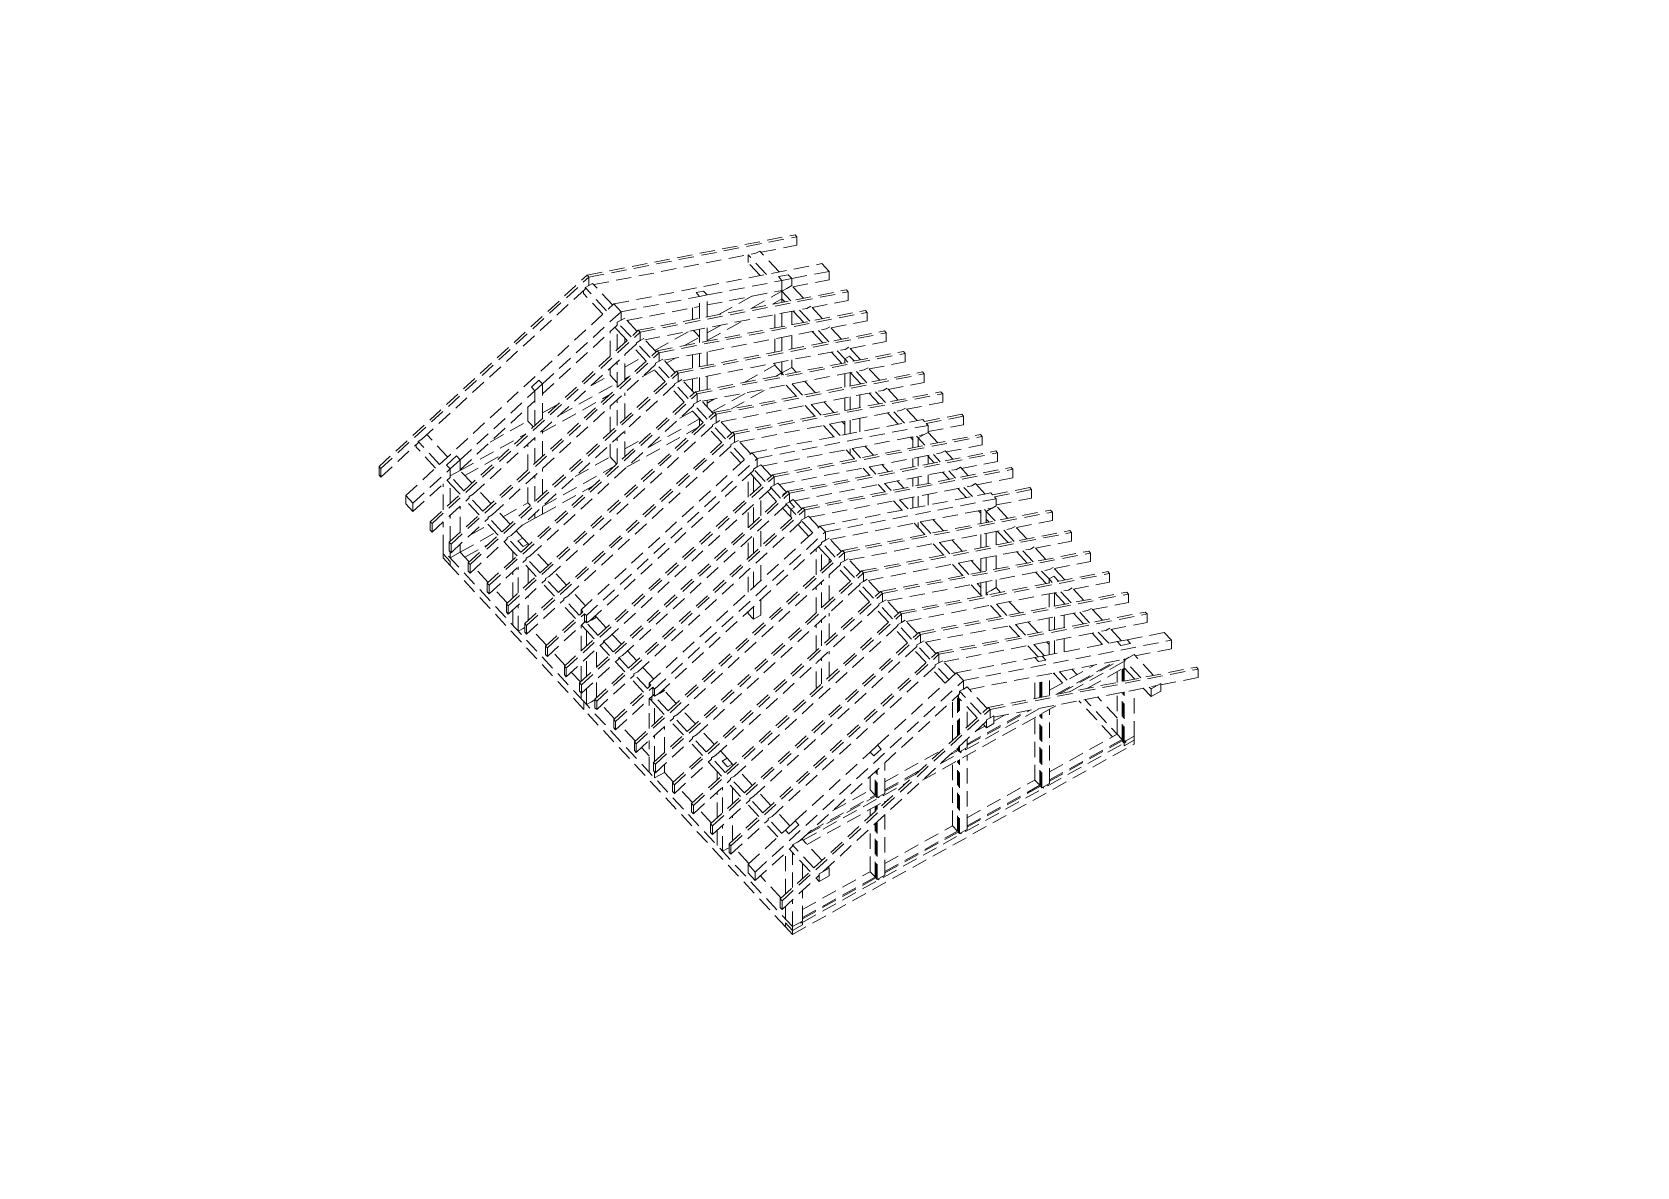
# Model space of a CAD drawing. Header units: millimetres. Extents: x 0 to 7980, y 0 to 297.
# Drawn here: x 2520 to 2940, y 0 to 297 of the extents above; entities that cross this region are included whole.
import ezdxf

# ---------------------------------------------------------------- set-up
doc = ezdxf.new("R2010")
doc.units = ezdxf.units.MM
doc.linetypes.add('K5LT_DASHED', pattern=[6, 4, -2])
doc.layers.add('Системный слой', color=7, linetype='Continuous')

msp = doc.modelspace()

# ---------------------------------------------------------------- linework, layer by layer
at = {"layer": 'Системный слой', "color": 7, "linetype": 'K5LT_DASHED', "lineweight": 18}
for p, q in [((2665.26112, 233.38849), (2719.71502, 243.94901)), ((2720.18202, 243.44575), (2719.71502, 243.94901)), ((2665.72811, 232.88523), (2720.18202, 243.44575)), ((2709.41415, 239.12522), (2710.4388, 239.69598)), ((2715.51378, 234.22688), (2710.4388, 239.69598)), ((2710.73138, 239.38068), (2720.18202, 241.21349)), ((2720.18202, 241.21349), (2720.18202, 243.44575)), ((2666.99502, 230.89866), (2709.41415, 239.12522)), ((2672.266, 225.8396), (2726.71991, 236.40014)), ((2707.3736, 236.72887), (2707.37359, 238.72949)), ((2710.58268, 233.27056), (2707.3736, 236.72887)), ((2712.17369, 233.57911), (2707.39128, 238.73292)), ((2728.58788, 234.3871), (2726.71991, 236.40014)), ((2610.8072, 183.28391), (2665.26112, 233.38849)), ((2611.27419, 182.78065), (2665.72811, 232.88523)), ((2665.72811, 232.88523), (2665.26112, 233.38849)), ((2665.72812, 230.67124), (2665.72811, 232.88523)), ((2665.72812, 230.67124), (2666.70244, 231.21397)), ((2671.95502, 225.55346), (2666.70244, 231.21397)), ((2696.65173, 228.19355), (2716.24646, 231.99366)), ((2715.31248, 233.00019), (2717.91067, 233.50407)), ((2716.24646, 231.99367), (2715.31248, 233.00019)), ((2716.24646, 231.99367), (2718.84466, 232.49755)), ((2716.24646, 229.19005), (2716.24646, 231.99367)), ((2716.24646, 229.19005), (2716.24646, 231.99367)), ((2718.84466, 232.49755), (2717.91067, 233.50407)), ((2718.84466, 232.49755), (2728.58788, 234.3871)), ((2718.84466, 230.63733), (2718.84466, 232.49755)), ((2719.13724, 230.32203), (2728.58788, 232.15484)), ((2728.58788, 232.15484), (2728.58788, 234.3871)), ((2622.0421, 190.45623), (2664.75379, 229.75646)), ((2664.28681, 228.60865), (2664.2868, 229.32677)), ((2669.34786, 223.15454), (2664.28681, 228.60865)), ((2664.75379, 230.12851), (2665.72812, 230.67124)), ((2670.36054, 224.08633), (2664.75379, 230.12851)), ((2664.75379, 229.75646), (2664.75379, 230.12851)), ((2674.13397, 223.82655), (2694.70308, 227.81563)), ((2678.64824, 218.96169), (2733.10215, 229.52226)), ((2679.11524, 218.45843), (2733.56915, 229.019)), ((2693.76909, 228.82216), (2695.71774, 229.20007)), ((2694.70308, 227.81563), (2693.76909, 228.82216)), ((2694.70308, 227.81563), (2696.65173, 228.19355)), ((2694.70309, 222.0753), (2694.70308, 227.81563)), ((2696.65173, 228.19355), (2695.71774, 229.20007)), ((2696.65173, 225.58924), (2716.24646, 229.38936)), ((2696.65174, 222.45322), (2696.65173, 228.19355)), ((2699.74868, 223.05383), (2708.38558, 227.86485)), ((2708.15847, 224.68478), (2716.24646, 229.19005)), ((2713.73032, 225.76537), (2716.24646, 227.16694)), ((2716.24646, 229.19005), (2716.08973, 229.35896)), ((2716.24646, 229.19005), (2717.54556, 229.91369)), ((2718.55594, 226.70123), (2716.24646, 229.19005)), ((2716.24646, 227.16694), (2716.24646, 229.19005)), ((2716.24646, 226.25334), (2716.24646, 227.16694)), ((2716.24646, 226.25334), (2716.24646, 227.16694)), ((2716.96493, 226.39267), (2716.24646, 227.16693)), ((2717.54556, 229.91369), (2718.84466, 230.63733)), ((2721.89603, 227.34899), (2718.84466, 230.63733)), ((2733.56915, 229.019), (2733.10215, 229.52226)), ((2733.56914, 226.78674), (2733.56915, 229.019)), ((2617.81206, 175.735), (2672.266, 225.8396)), ((2653.56489, 204.90036), (2674.13397, 223.82655)), ((2674.13397, 223.82655), (2672.266, 225.8396)), ((2674.13398, 221.61256), (2674.13397, 223.82655)), ((2675.69347, 221.52468), (2694.70308, 225.21133)), ((2680.38215, 216.47187), (2722.80128, 224.69846)), ((2683.62951, 213.59357), (2738.08342, 224.15415)), ((2684.09651, 213.09031), (2738.55041, 223.65089)), ((2692.83512, 221.71304), (2692.83511, 224.84906)), ((2714.37849, 225.89107), (2714.37849, 226.12642)), ((2714.37849, 219.55691), (2714.37849, 223.06498)), ((2716.24646, 219.91918), (2716.24646, 223.42725)), ((2718.84466, 220.42306), (2718.84466, 223.93113)), ((2721.9462, 221.02456), (2719.1874, 223.9976)), ((2723.5372, 221.33312), (2720.77841, 224.30615)), ((2722.80128, 224.69846), (2723.82592, 225.26922)), ((2726.8773, 221.98088), (2723.82592, 225.26922)), ((2724.1185, 224.95392), (2733.56914, 226.78674)), ((2738.55041, 223.65089), (2738.08342, 224.15415)), ((2738.55041, 221.41863), (2738.55041, 223.65089)), ((2624.19429, 168.85708), (2678.64824, 218.96169)), ((2624.66129, 168.35381), (2679.11524, 218.45843)), ((2653.5649, 202.29605), (2673.15966, 220.32574)), ((2671.29171, 212.19274), (2671.29169, 218.60698)), ((2673.15966, 219.04671), (2672.51943, 219.73666)), ((2673.15965, 221.06983), (2674.13398, 221.61256)), ((2676.74278, 217.20843), (2673.15965, 221.06983)), ((2673.15966, 220.32574), (2673.15965, 221.06983)), ((2675.73011, 216.27663), (2673.15966, 219.04671)), ((2673.15967, 213.91151), (2673.15966, 219.04671)), ((2674.13398, 221.61256), (2675.1083, 222.15529)), ((2678.33727, 218.67556), (2675.1083, 222.15529)), ((2679.11524, 218.45843), (2678.64824, 218.96169)), ((2679.11524, 216.24444), (2679.11524, 218.45843)), ((2682.955, 213.69921), (2691.96536, 218.71827)), ((2685.36342, 211.10374), (2727.78255, 219.33035)), ((2688.61078, 208.22544), (2743.06469, 218.78604)), ((2693.7691, 218.19623), (2693.08347, 218.93511)), ((2694.7031, 215.74114), (2694.70309, 219.24921)), ((2696.65174, 216.25205), (2705.947, 221.42981)), ((2696.65174, 218.27517), (2700.37515, 220.34923)), ((2696.65174, 216.11905), (2696.65174, 219.62713)), ((2726.92747, 215.65645), (2724.16867, 218.62949)), ((2728.51847, 215.965), (2725.75968, 218.93804)), ((2727.78255, 219.33035), (2728.80719, 219.90111)), ((2731.85857, 216.61277), (2728.80719, 219.90111)), ((2729.09977, 219.58581), (2738.55041, 221.41863)), ((2743.53168, 218.28278), (2743.06469, 218.78604)), ((2635.4292, 176.0294), (2678.14092, 215.32966)), ((2675.10832, 215.70451), (2675.10832, 216.94671)), ((2680.71138, 210.90851), (2677.31447, 214.56923)), ((2678.14092, 215.70171), (2679.11524, 216.24444)), ((2681.72405, 211.8403), (2678.14092, 215.70171)), ((2678.14092, 215.32966), (2678.14092, 215.70171)), ((2679.11524, 216.24444), (2680.08957, 216.78717)), ((2683.31854, 213.30743), (2680.08957, 216.78717)), ((2689.07778, 207.72218), (2743.53168, 218.28278)), ((2690.71359, 214.96743), (2694.70309, 217.18971)), ((2694.70309, 217.18971), (2693.7691, 218.19623)), ((2714.37849, 213.22274), (2714.37849, 216.73082)), ((2716.24647, 213.58501), (2716.24646, 217.09309)), ((2718.84466, 214.0889), (2718.84466, 217.59697)), ((2732.76382, 213.96224), (2733.78846, 214.533)), ((2736.83984, 211.24465), (2733.78846, 214.533)), ((2734.08104, 214.2177), (2743.53168, 216.05052)), ((2743.53168, 216.05052), (2743.53168, 218.28278)), ((2629.17555, 163.48894), (2683.62951, 213.59357)), ((2629.64254, 162.98568), (2684.09651, 213.09031)), ((2673.15971, 203.96), (2673.15968, 210.74629)), ((2675.10835, 206.27481), (2675.10833, 212.53929)), ((2675.10834, 209.32837), (2679.76874, 211.92436)), ((2683.12219, 210.33358), (2684.09651, 210.87631)), ((2686.70532, 206.47218), (2683.12219, 210.33358)), ((2683.12219, 209.96154), (2683.12219, 210.33358)), ((2684.09651, 213.09031), (2683.62951, 213.59357)), ((2684.09651, 210.87631), (2684.09651, 213.09031)), ((2684.09651, 210.87631), (2685.07084, 211.41905)), ((2688.29981, 207.93931), (2685.07084, 211.41905)), ((2686.06058, 210.35244), (2688.50212, 211.71245)), ((2690.34469, 205.73562), (2732.76382, 213.96224)), ((2692.83514, 209.0447), (2692.83513, 212.55278)), ((2693.59206, 202.85732), (2748.04596, 213.41793)), ((2694.05905, 202.35405), (2748.51296, 212.91467)), ((2694.70311, 209.40697), (2694.7031, 212.91505)), ((2696.65175, 209.78488), (2696.65175, 213.29296)), ((2714.37849, 209.80023), (2714.37849, 210.39665)), ((2716.24647, 207.78719), (2716.24647, 210.75892)), ((2718.84466, 209.23447), (2718.84466, 211.26281)), ((2731.90874, 210.28833), (2729.14994, 213.26138)), ((2732.66908, 211.49206), (2730.74095, 213.56993)), ((2732.66908, 211.49206), (2733.96818, 212.2157)), ((2733.49975, 210.59689), (2732.66908, 211.49206)), ((2732.66908, 210.43579), (2732.66908, 211.49206)), ((2735.16979, 210.92077), (2733.96818, 212.2157)), ((2739.06231, 208.84958), (2748.51295, 210.68241)), ((2748.51296, 212.91467), (2748.04596, 213.41793)), ((2748.51295, 210.68241), (2748.51296, 212.91467)), ((2634.15681, 158.1208), (2688.61078, 208.22544)), ((2634.6238, 157.61754), (2689.07778, 207.72218)), ((2640.41045, 170.66127), (2683.12219, 209.96154)), ((2650.68225, 204.11388), (2652.6309, 205.90688)), ((2653.56489, 204.90036), (2652.6309, 205.90688)), ((2666.26514, 204.40243), (2671.29173, 207.20239)), ((2671.29173, 207.20239), (2671.29172, 209.02753)), ((2672.22571, 206.19587), (2671.29173, 207.20239)), ((2673.1597, 205.18935), (2672.22571, 206.19587)), ((2675.10835, 206.27481), (2676.54544, 207.07532)), ((2675.10835, 205.75301), (2675.10835, 206.27481)), ((2679.69091, 206.80433), (2682.87432, 208.57759)), ((2685.69265, 205.54038), (2682.29574, 209.2011)), ((2689.07778, 207.72218), (2688.61078, 208.22544)), ((2689.07778, 205.50819), (2689.07778, 207.72218)), ((2689.07778, 205.50819), (2690.05211, 206.05092)), ((2693.28108, 202.57118), (2690.05211, 206.05092)), ((2692.83515, 203.05174), (2692.83514, 206.21861)), ((2694.70312, 203.07279), (2694.70311, 206.58088)), ((2695.32596, 200.36749), (2737.74509, 208.59413)), ((2696.65176, 203.45071), (2696.65176, 206.95879)), ((2698.57333, 197.48919), (2753.02724, 208.04982)), ((2699.04033, 196.98592), (2753.49423, 207.54656)), ((2706.35952, 205.3334), (2714.37849, 209.80023)), ((2716.66826, 207.33264), (2714.37849, 209.80023)), ((2714.76931, 206.96436), (2716.24647, 207.78719)), ((2716.24647, 207.78719), (2718.84466, 209.23447)), ((2716.24647, 207.25084), (2716.24647, 207.78719)), ((2720.00834, 207.98041), (2718.84466, 209.23447)), ((2732.66907, 204.10161), (2732.66908, 207.6097)), ((2734.07006, 204.37332), (2734.07006, 207.8814)), ((2736.89002, 204.92021), (2734.13122, 207.89326)), ((2738.48102, 205.22877), (2735.72222, 208.20182)), ((2737.74509, 208.59413), (2738.76973, 209.16488)), ((2741.82112, 205.87653), (2738.76973, 209.16488)), ((2753.49423, 207.54656), (2753.02724, 208.04982)), ((2753.49423, 205.3143), (2753.49423, 207.54656)), ((2632.02148, 185.07766), (2651.61624, 203.10735)), ((2639.13807, 152.75266), (2693.59206, 202.85732)), ((2639.60506, 152.2494), (2694.05905, 202.35405)), ((2645.39171, 165.29313), (2688.10346, 204.59341)), ((2651.61624, 203.10735), (2650.68225, 204.11388)), ((2651.61624, 203.10735), (2653.56489, 204.90036)), ((2651.61628, 194.08882), (2651.61624, 203.10735)), ((2653.56493, 195.88183), (2653.56489, 204.90036)), ((2653.56494, 192.25133), (2670.97359, 201.9485)), ((2657.85535, 196.66434), (2673.1597, 205.18935)), ((2675.10838, 195.8015), (2675.10836, 202.58779)), ((2690.67392, 200.17225), (2687.27701, 203.83298)), ((2688.10346, 204.96546), (2689.07778, 205.50819)), ((2691.68659, 201.10405), (2688.10346, 204.96546)), ((2688.10346, 204.59341), (2688.10346, 204.96546)), ((2694.05905, 202.35405), (2693.59206, 202.85732)), ((2694.05906, 200.14006), (2694.05905, 202.35405)), ((2697.91587, 197.57645), (2706.98598, 202.6288)), ((2700.30724, 194.99936), (2742.72637, 203.22601)), ((2702.89621, 198.32755), (2712.55782, 203.70938)), ((2703.39895, 192.28881), (2757.85285, 202.84946)), ((2703.86594, 191.78554), (2758.31985, 202.34619)), ((2720.05853, 201.65596), (2717.29973, 204.62902)), ((2721.64953, 201.96452), (2718.89073, 204.93757)), ((2724.98962, 202.61228), (2722.23082, 205.58533)), ((2736.66824, 198.74097), (2736.66825, 202.05111)), ((2736.66825, 204.8772), (2736.66825, 205.1592)), ((2741.71563, 199.71984), (2739.11249, 202.52514)), ((2743.30664, 200.0284), (2740.7035, 202.8337)), ((2742.72637, 203.22601), (2743.75101, 203.79677)), ((2746.64673, 200.67617), (2743.75101, 203.79677)), ((2744.04359, 203.48147), (2753.49423, 205.3143)), ((2758.31985, 202.34619), (2757.85285, 202.84946)), ((2758.31984, 200.11393), (2758.31985, 202.34619)), ((2632.0215, 182.47336), (2651.61625, 200.50305)), ((2644.11933, 147.38452), (2698.57333, 197.48919)), ((2649.74831, 195.20202), (2649.7483, 198.78429)), ((2650.37298, 159.92499), (2693.08473, 199.22529)), ((2653.56492, 197.328), (2657.54783, 199.5466)), ((2671.29178, 192.28974), (2671.29176, 199.07603)), ((2673.15974, 194.0085), (2673.15971, 200.79479)), ((2689.54193, 195.96546), (2692.83516, 197.79989)), ((2695.65519, 194.80412), (2692.25828, 198.46485)), ((2692.83516, 197.79989), (2692.83516, 197.84317)), ((2693.76914, 196.79337), (2692.83516, 197.79989)), ((2693.08473, 199.59733), (2694.05906, 200.14006)), ((2696.66787, 195.73591), (2693.08473, 199.59733)), ((2693.08473, 199.22529), (2693.08473, 199.59733)), ((2694.05906, 200.14006), (2695.03338, 200.68279)), ((2698.26236, 197.20305), (2695.03338, 200.68279)), ((2696.65177, 199.92587), (2698.57618, 200.99783)), ((2696.65177, 198.93872), (2696.65177, 200.62461)), ((2699.04033, 196.98592), (2698.57333, 197.48919)), ((2705.13285, 189.79898), (2747.55198, 198.02564)), ((2724.88415, 196.45559), (2722.28101, 199.26089)), ((2726.47515, 196.76414), (2723.87201, 199.56945)), ((2729.81523, 197.41191), (2727.21209, 200.21721)), ((2732.66907, 197.96538), (2732.66907, 201.27552)), ((2734.07005, 198.23708), (2734.07005, 201.54723)), ((2748.28792, 194.66028), (2745.52911, 197.63333)), ((2747.55198, 198.02564), (2748.57662, 198.5964)), ((2751.62801, 195.30805), (2748.57662, 198.5964)), ((2748.8692, 198.2811), (2758.31984, 200.11393)), ((2639.8824, 189.7064), (2649.74831, 195.20202)), ((2644.58632, 146.88125), (2699.04033, 196.98592)), ((2650.6823, 194.1955), (2649.74831, 195.20202)), ((2651.16586, 193.67438), (2650.6823, 194.1955)), ((2655.35424, 154.55685), (2698.066, 193.85715)), ((2675.56029, 183.10056), (2694.25046, 193.51159)), ((2681.13214, 188.22737), (2694.70313, 195.78685)), ((2694.70313, 195.78685), (2693.76914, 196.79337)), ((2694.70313, 193.9281), (2694.70313, 195.83013)), ((2698.066, 194.2292), (2699.04033, 194.77193)), ((2701.49348, 190.53553), (2698.066, 194.2292)), ((2698.066, 193.85715), (2698.066, 194.2292)), ((2699.04033, 194.77193), (2699.04033, 196.98592)), ((2699.04033, 194.77193), (2700.01466, 195.31466)), ((2703.08797, 192.00267), (2700.01466, 195.31466)), ((2708.38023, 186.92067), (2753.09013, 195.59161)), ((2709.78121, 185.41088), (2754.4919, 194.08197)), ((2729.86543, 191.08746), (2727.10662, 194.06052)), ((2731.45643, 191.39602), (2728.69762, 194.36907)), ((2732.66906, 194.33645), (2732.0377, 195.01684)), ((2732.66906, 191.63119), (2732.66906, 195.13929)), ((2734.07004, 191.90289), (2734.07005, 195.41099)), ((2736.66823, 192.40678), (2736.66824, 195.91488)), ((2746.69691, 194.35172), (2743.9381, 197.32478)), ((2753.55713, 195.08835), (2753.09013, 195.59161)), ((2753.55713, 195.08835), (2763.30113, 196.97807)), ((2754.0249, 194.58523), (2763.76812, 196.47481)), ((2754.4919, 194.08197), (2754.0249, 194.58523)), ((2754.49189, 192.44354), (2763.76812, 194.24255)), ((2754.49189, 192.22176), (2754.4919, 194.08197)), ((2763.76812, 196.47481), (2763.30113, 196.97807)), ((2763.76812, 194.24255), (2763.76812, 196.47481)), ((2611.27421, 180.54839), (2621.01745, 189.51342)), ((2620.55046, 188.36563), (2620.55045, 189.08372)), ((2621.01745, 189.88547), (2622.0421, 190.45623)), ((2626.62418, 183.84328), (2621.01745, 189.88547)), ((2621.01745, 189.51342), (2621.01745, 189.88547)), ((2628.75017, 185.79946), (2623.32966, 191.64095)), ((2632.0215, 182.27406), (2649.13803, 191.80851)), ((2648.94493, 142.18413), (2703.39895, 192.28881)), ((2649.41192, 141.68086), (2703.86594, 191.78554)), ((2649.74837, 182.41858), (2649.74834, 189.20485)), ((2651.61633, 184.13733), (2651.6163, 190.92361)), ((2653.56497, 185.93034), (2653.56494, 192.71661)), ((2671.2918, 185.79954), (2671.29179, 189.12452)), ((2673.15977, 184.05699), (2673.15974, 190.84328)), ((2675.10841, 185.84999), (2675.10839, 192.63629)), ((2675.1084, 187.92551), (2680.82461, 191.10962)), ((2700.48081, 189.60374), (2697.23956, 193.09672)), ((2702.89162, 189.02882), (2703.86594, 189.57155)), ((2706.47476, 185.1674), (2702.89162, 189.02882)), ((2702.89162, 188.65677), (2702.89162, 189.02882)), ((2703.86594, 191.78554), (2703.39895, 192.28881)), ((2703.86594, 189.57155), (2703.86594, 191.78554)), ((2703.86594, 189.57155), (2704.84027, 190.11428)), ((2708.06925, 186.63453), (2704.84027, 190.11428)), ((2711.04812, 183.42432), (2753.46725, 191.651)), ((2713.76624, 181.11637), (2768.22014, 191.67705)), ((2714.23323, 180.61311), (2768.68714, 191.17379)), ((2750.49271, 190.26115), (2749.85337, 190.95013)), ((2750.4927, 188.23903), (2750.49271, 191.07412)), ((2751.8937, 190.77447), (2751.44438, 191.25868)), ((2751.89369, 188.51073), (2751.8937, 190.77447)), ((2751.8937, 190.77447), (2753.19279, 191.49812)), ((2753.67393, 188.85599), (2751.8937, 190.77447)), ((2753.19279, 191.49812), (2753.11442, 191.58257)), ((2753.46725, 191.651), (2754.49189, 192.22176)), ((2757.01402, 189.50376), (2754.49189, 192.22176)), ((2768.68714, 191.17379), (2768.22014, 191.67705)), ((2768.68713, 188.94153), (2768.68714, 191.17379)), ((2625.61152, 182.91149), (2620.55046, 188.36563)), ((2628.4893, 183.69351), (2631.0875, 186.08419)), ((2629.42328, 182.68701), (2632.02148, 185.07769)), ((2632.02148, 185.07766), (2631.0875, 186.08419)), ((2632.0215, 182.27405), (2632.02148, 185.07769)), ((2633.25911, 180.94033), (2643.56618, 186.68169)), ((2660.17984, 149.35646), (2702.89162, 188.65677)), ((2662.13446, 180.69861), (2671.2918, 185.79954)), ((2663.66946, 145.78103), (2708.38023, 186.92067)), ((2665.07122, 144.27195), (2709.78121, 185.41088)), ((2673.02437, 183.93241), (2671.2918, 185.79954)), ((2705.46209, 184.23561), (2702.06517, 187.89634)), ((2709.78121, 185.41088), (2708.38023, 186.92067)), ((2709.78121, 183.19689), (2709.78121, 185.41088)), ((2715.50014, 178.62654), (2757.91927, 186.85323)), ((2717.75905, 176.81347), (2772.21296, 187.37417)), ((2718.22605, 176.31021), (2772.67995, 186.87091)), ((2734.07004, 186.55632), (2733.02189, 187.68587)), ((2734.07004, 186.55632), (2734.07004, 187.88914)), ((2735.25144, 185.28317), (2734.07004, 186.55632)), ((2736.84244, 185.59172), (2734.61289, 187.99442)), ((2740.18252, 186.23949), (2737.95297, 188.64219)), ((2750.49269, 183.16178), (2750.49269, 185.41294)), ((2751.89368, 183.43348), (2751.89368, 185.68464)), ((2752.08292, 188.54743), (2751.89369, 188.75136)), ((2756.07573, 184.24454), (2754.30539, 186.15237)), ((2754.49187, 183.93737), (2754.49188, 185.9514)), ((2757.66674, 184.5531), (2755.8964, 186.46092)), ((2757.91927, 186.85323), (2758.94391, 187.42399)), ((2761.00683, 185.20087), (2758.94391, 187.42399)), ((2759.23649, 187.10869), (2768.68713, 188.94153)), ((2772.67995, 186.87091), (2772.21296, 187.37417)), ((2772.67994, 184.63865), (2772.67995, 186.87091)), ((2610.80722, 181.05165), (2610.8072, 183.28391)), ((2611.27419, 182.78065), (2610.8072, 183.28391)), ((2611.27421, 180.54839), (2610.80722, 181.05165)), ((2611.27421, 180.54839), (2611.27419, 182.78065)), ((2619.68003, 173.72195), (2629.42328, 182.68699)), ((2629.42328, 182.68699), (2628.4893, 183.69351)), ((2629.4233, 180.45473), (2629.42328, 182.68699)), ((2629.42329, 180.82677), (2630.7224, 181.55041)), ((2633.00642, 176.96536), (2629.42329, 180.82677)), ((2630.7224, 181.55041), (2632.0215, 182.27405)), ((2635.1324, 178.92154), (2632.0215, 182.27405)), ((2651.61637, 174.18584), (2651.61634, 180.97212)), ((2653.56502, 175.97884), (2653.56499, 182.76513)), ((2653.72466, 172.96051), (2672.41481, 183.37153)), ((2659.3122, 131.01166), (2713.76624, 181.11637)), ((2659.77919, 130.5084), (2714.23323, 180.61311)), ((2666.0951, 142.98179), (2708.80689, 182.28211)), ((2707.40591, 175.26405), (2707.4059, 180.99303)), ((2708.80689, 180.63104), (2707.98044, 181.52167)), ((2708.80689, 182.65416), (2709.78121, 183.19689)), ((2711.86077, 179.3631), (2708.80689, 182.65416)), ((2708.80689, 182.28211), (2708.80689, 182.65416)), ((2710.8481, 178.4313), (2708.80689, 180.63104)), ((2708.80689, 176.55313), (2708.80689, 180.63104)), ((2709.78121, 183.19689), (2710.75554, 183.73962)), ((2713.45526, 180.83023), (2710.75554, 183.73962)), ((2714.23323, 180.61311), (2713.76624, 181.11637)), ((2714.23323, 178.39911), (2714.23323, 180.61311)), ((2719.49295, 174.32364), (2761.91208, 182.55034)), ((2721.75186, 172.51057), (2776.20577, 183.07128)), ((2722.21886, 172.0073), (2776.67276, 182.56802)), ((2739.24425, 180.98027), (2737.47391, 182.8881)), ((2740.83525, 181.28883), (2739.06491, 183.19665)), ((2744.17534, 181.9366), (2742.405, 183.84442)), ((2751.89367, 178.35622), (2751.89367, 180.60739)), ((2754.49186, 178.86011), (2754.49186, 181.11128)), ((2760.06855, 179.94165), (2758.2982, 181.84947)), ((2761.65955, 180.25021), (2759.88921, 182.15803)), ((2761.91208, 182.55034), (2762.93672, 183.1211)), ((2764.99964, 180.89798), (2762.93672, 183.1211)), ((2763.2293, 182.8058), (2772.67994, 184.63865)), ((2776.67276, 182.56802), (2776.20577, 183.07128)), ((2776.67275, 180.33576), (2776.67276, 182.56802)), ((2619.68005, 171.48969), (2629.4233, 180.45473)), ((2627.55539, 171.94972), (2627.55535, 178.73598)), ((2629.42331, 178.80366), (2628.59686, 179.6943)), ((2631.99375, 176.03358), (2629.42331, 178.80366)), ((2629.42334, 173.66847), (2629.42331, 178.80366)), ((2640.11366, 173.55341), (2636.71676, 177.21413)), ((2649.74841, 173.79918), (2649.74839, 179.25336)), ((2653.56504, 170.84848), (2666.84297, 178.24472)), ((2663.305, 126.70875), (2717.75905, 176.81347)), ((2670.54711, 138.18401), (2713.25891, 177.48434)), ((2710.75554, 178.34614), (2710.75554, 178.53105)), ((2714.84091, 174.1284), (2712.43246, 176.7239)), ((2713.25891, 177.85638), (2714.23323, 178.39911)), ((2715.85359, 175.0602), (2713.25891, 177.85638)), ((2713.25891, 177.48434), (2713.25891, 177.85638)), ((2714.23323, 178.39911), (2715.20756, 178.94185)), ((2717.41022, 176.56812), (2715.20756, 178.94185)), ((2716.4359, 176.02539), (2717.41022, 176.56812)), ((2717.44807, 176.52733), (2717.41022, 176.56812)), ((2718.22605, 176.31021), (2717.75905, 176.81347)), ((2723.48576, 170.02074), (2765.90489, 178.24745)), ((2743.23706, 176.67738), (2741.46672, 178.5852)), ((2744.82806, 176.98593), (2743.05772, 178.89376)), ((2748.16815, 177.6337), (2746.39781, 179.54153)), ((2750.49268, 178.08452), (2750.49268, 180.33568)), ((2764.52057, 175.14388), (2762.29102, 177.54658)), ((2766.11158, 175.45244), (2763.88202, 177.85514)), ((2765.90489, 178.24745), (2766.92954, 178.81821)), ((2769.45167, 176.10021), (2766.92954, 178.81821)), ((2767.22211, 178.50291), (2776.67275, 180.33576)), ((2771.38157, 175.88066), (2781.12479, 177.77025)), ((2771.84857, 175.3774), (2781.59179, 177.26699)), ((2781.59179, 177.26699), (2781.12479, 177.77025)), ((2781.59178, 175.03473), (2781.59179, 177.26699)), ((2617.81208, 173.50274), (2617.81206, 175.735)), ((2619.68003, 173.72195), (2617.81206, 175.735)), ((2619.68005, 171.48969), (2617.81208, 173.50274)), ((2619.68005, 171.48969), (2619.68003, 173.72195)), ((2624.6613, 166.12156), (2634.40455, 175.0866)), ((2632.02159, 166.10767), (2632.02155, 172.89393)), ((2636.97501, 170.66544), (2633.57811, 174.32616)), ((2634.40455, 175.45864), (2635.4292, 176.0294)), ((2637.98767, 171.59723), (2634.40455, 175.45864)), ((2634.40455, 175.0866), (2634.40455, 175.45864)), ((2643.24641, 170.17735), (2649.74841, 173.79918)), ((2650.4152, 173.08061), (2649.74841, 173.79918)), ((2653.56504, 170.84848), (2653.56503, 172.81363)), ((2663.77199, 126.20549), (2718.22605, 176.31021)), ((2667.2978, 122.40584), (2721.75186, 172.51057)), ((2674.53991, 133.8811), (2717.25172, 173.18144)), ((2708.8069, 168.57634), (2708.80689, 173.38791)), ((2710.75555, 170.36935), (2710.75554, 175.18092)), ((2718.57487, 170.10445), (2716.42527, 172.421)), ((2716.65083, 175.79376), (2716.4359, 176.02539)), ((2717.25172, 173.55348), (2718.22605, 174.09621)), ((2718.57487, 172.12757), (2717.25172, 173.55348)), ((2717.25172, 173.18144), (2717.25172, 173.55348)), ((2718.22605, 174.09621), (2718.22605, 176.31021)), ((2718.22605, 174.09621), (2719.20037, 174.63895)), ((2719.5492, 172.6703), (2718.22605, 174.09621)), ((2718.57487, 172.12757), (2719.5492, 172.6703)), ((2721.44089, 172.22443), (2719.20037, 174.63895)), ((2722.21886, 172.0073), (2721.75186, 172.51057)), ((2726.20389, 167.71279), (2770.9138, 176.38377)), ((2727.60488, 166.20299), (2772.31556, 174.87414)), ((2728.87178, 164.21643), (2771.29091, 172.44316)), ((2747.68909, 171.8796), (2745.45954, 174.28231)), ((2749.28009, 172.18816), (2747.05053, 174.59086)), ((2750.49267, 175.12866), (2750.39062, 175.23863)), ((2750.49267, 172.42332), (2750.49267, 175.25843)), ((2751.89365, 172.69503), (2751.89366, 175.53013)), ((2754.49184, 173.19892), (2754.49185, 176.03402)), ((2769.71736, 171.56664), (2771.01646, 172.29028)), ((2771.38157, 175.88066), (2770.9138, 176.38377)), ((2771.01646, 172.29028), (2770.93809, 172.37473)), ((2771.29091, 172.44316), (2772.31555, 173.01392)), ((2772.31556, 174.87414), (2771.84857, 175.3774)), ((2772.31555, 173.01392), (2772.31556, 174.87414)), ((2775.36696, 169.72555), (2772.31555, 173.01392)), ((2772.31556, 173.23571), (2781.59178, 175.03473)), ((2624.19431, 166.62482), (2624.19429, 168.85708)), ((2624.66129, 168.35381), (2624.19429, 168.85708)), ((2624.6613, 166.12156), (2624.66129, 168.35381)), ((2627.55546, 161.43698), (2627.55541, 168.78451)), ((2629.4234, 163.71699), (2629.42336, 170.50326)), ((2629.64256, 160.75342), (2639.38581, 169.71846)), ((2634.727, 165.43176), (2639.4106, 168.04068)), ((2641.95627, 165.29731), (2638.55937, 168.95803)), ((2639.38581, 170.09051), (2640.41045, 170.66127)), ((2642.96893, 166.22909), (2639.38581, 170.09051)), ((2639.38581, 169.71846), (2639.38581, 170.09051)), ((2645.09492, 168.18527), (2641.69802, 171.84599)), ((2648.15281, 167.8337), (2651.61639, 169.76302)), ((2651.61639, 169.76302), (2651.61638, 171.02063)), ((2651.61639, 169.76302), (2653.56504, 170.84848)), ((2667.76479, 121.90258), (2722.21886, 172.0073)), ((2678.53272, 129.57819), (2721.24453, 168.87853)), ((2707.40591, 167.28725), (2707.40591, 172.09883)), ((2718.57487, 170.10445), (2718.57487, 172.12757)), ((2719.8464, 170.75729), (2718.57487, 172.12757)), ((2718.83372, 169.8255), (2718.57487, 170.10445)), ((2723.28575, 165.02772), (2720.41808, 168.11809)), ((2721.24453, 169.25058), (2722.21886, 169.79331)), ((2724.29842, 165.95951), (2721.24453, 169.25058)), ((2721.24453, 168.87853), (2721.24453, 169.25058)), ((2722.21886, 169.79331), (2722.21886, 172.0073)), ((2722.21886, 169.79331), (2723.19319, 170.33604)), ((2725.89291, 167.42665), (2723.19319, 170.33604)), ((2732.11917, 161.33811), (2786.57308, 171.89886)), ((2732.58617, 160.83485), (2787.04007, 171.39559)), ((2751.89364, 167.34852), (2750.84555, 168.47801)), ((2751.89364, 167.34852), (2751.89364, 168.68127)), ((2755.19537, 165.81349), (2752.43655, 168.78656)), ((2758.53546, 166.46126), (2755.77664, 169.43434)), ((2768.31636, 171.05331), (2767.67704, 171.74229)), ((2768.31635, 168.35816), (2768.31637, 171.86628)), ((2769.71736, 171.56664), (2769.26804, 172.05085)), ((2769.71735, 168.62987), (2769.71736, 171.56664)), ((2770.43586, 168.76922), (2769.71735, 169.54352)), ((2772.02686, 169.07778), (2769.71736, 171.56664)), ((2777.58942, 167.33049), (2787.04006, 169.16334)), ((2787.04007, 171.39559), (2786.57308, 171.89886)), ((2787.04006, 169.16334), (2787.04007, 171.39559)), ((2624.6613, 166.12156), (2624.19431, 166.62482)), ((2632.02162, 160.87121), (2641.27857, 166.02764)), ((2634.62381, 155.38528), (2644.36707, 164.35033)), ((2644.36707, 164.72237), (2645.39171, 165.29313)), ((2647.9502, 160.86095), (2644.36707, 164.72237)), ((2644.36707, 164.35033), (2644.36707, 164.72237)), ((2648.44408, 164.57599), (2646.67928, 166.47786)), ((2647.14498, 163.85235), (2648.44408, 164.57599)), ((2648.54596, 162.34256), (2647.14498, 163.85235)), ((2649.84506, 163.0662), (2648.44408, 164.57599)), ((2681.49309, 126.57311), (2726.20389, 167.71279)), ((2682.89485, 125.06403), (2727.60488, 166.20299)), ((2707.40592, 159.31046), (2707.40592, 164.12203)), ((2708.8069, 160.59954), (2708.8069, 165.41112)), ((2710.75555, 162.39255), (2710.75555, 167.20413)), ((2727.60488, 166.20299), (2726.20389, 167.71279)), ((2726.63055, 163.44627), (2727.60488, 163.989)), ((2727.60488, 163.989), (2727.60488, 166.20299)), ((2727.60488, 163.989), (2728.5792, 164.53174)), ((2731.8082, 161.05197), (2728.5792, 164.53174)), ((2733.85307, 158.84829), (2776.2722, 167.07502)), ((2737.10047, 155.96996), (2791.55437, 166.53072)), ((2737.56747, 155.46669), (2792.02137, 166.02746)), ((2753.60438, 165.50493), (2751.89364, 167.34852)), ((2763.51675, 161.09312), (2760.75793, 164.0662)), ((2768.31633, 162.02395), (2768.31634, 165.53207)), ((2769.71732, 162.29566), (2769.71734, 165.80378)), ((2772.31552, 162.79955), (2772.31553, 166.30767)), ((2775.41715, 163.40108), (2772.65833, 166.37415)), ((2777.00816, 163.70964), (2774.24933, 166.68271)), ((2776.2722, 167.07502), (2777.29685, 167.64579)), ((2780.34825, 164.35741), (2777.29685, 167.64579)), ((2792.02137, 166.02746), (2791.55437, 166.53072)), ((2792.02136, 163.7952), (2792.02137, 166.02746)), ((2664.37004, 121.7631), (2627.55546, 161.43698)), ((2664.37004, 121.7631), (2627.55546, 161.43698)), ((2664.37004, 121.7631), (2627.55546, 161.43698)), ((2627.55546, 160.42543), (2627.55546, 161.43698)), ((2629.42343, 158.41238), (2627.55546, 160.42543)), ((2627.55547, 159.41387), (2627.55546, 160.42543)), ((2629.17556, 161.25668), (2629.17555, 163.48894)), ((2629.64254, 162.98568), (2629.17555, 163.48894)), ((2629.64256, 160.75342), (2629.17556, 161.25668)), ((2629.42342, 159.42393), (2629.42341, 160.98958)), ((2629.42342, 159.42393), (2632.02162, 160.87121)), ((2629.64256, 160.75342), (2629.64254, 162.98568)), ((2632.02162, 160.87121), (2632.02161, 162.94246)), ((2634.38175, 158.32778), (2632.02162, 160.87121)), ((2633.25923, 159.53749), (2639.43548, 162.97786)), ((2645.84589, 161.10559), (2643.54063, 163.58989)), ((2645.8459, 158.92473), (2645.84589, 161.10559)), ((2646.93753, 159.92917), (2645.84589, 161.10559)), ((2648.54596, 162.34256), (2649.84506, 163.0662)), ((2649.34833, 159.35423), (2650.37298, 159.92499)), ((2650.07618, 162.81713), (2649.84506, 163.0662)), ((2655.05745, 157.44899), (2651.66054, 161.10972)), ((2677.66508, 111.23336), (2732.11917, 161.33811)), ((2678.13208, 110.73009), (2732.58617, 160.83485)), ((2683.91873, 123.77387), (2726.63055, 163.07423)), ((2725.22956, 154.99878), (2725.22956, 161.78514)), ((2726.63055, 161.42315), (2725.8041, 162.31379)), ((2730.21371, 159.58484), (2726.63055, 163.44627)), ((2726.63055, 163.07423), (2726.63055, 163.44627)), ((2729.20103, 158.65304), (2726.63055, 161.42315)), ((2726.63055, 156.28787), (2726.63055, 161.42315)), ((2732.58617, 160.83485), (2732.11917, 161.33811)), ((2732.58617, 158.62085), (2732.58617, 160.83485)), ((2738.83437, 153.48014), (2781.2535, 161.70689)), ((2742.08177, 150.6018), (2796.53567, 161.16259)), ((2742.54876, 150.09854), (2797.00267, 160.65932)), ((2758.58567, 160.13679), (2755.82685, 163.10987)), ((2760.17667, 160.44535), (2757.41784, 163.41842)), ((2772.31549, 156.46533), (2772.31551, 159.97346)), ((2780.39845, 158.03294), (2777.63962, 161.00601)), ((2781.98945, 158.3415), (2779.23063, 161.31457)), ((2781.2535, 161.70689), (2782.27814, 162.27765)), ((2785.32955, 158.98927), (2782.27814, 162.27765)), ((2782.57072, 161.96235), (2792.02136, 163.7952)), ((2797.00267, 160.65932), (2796.53567, 161.16259)), ((2797.00265, 158.42707), (2797.00267, 160.65932)), ((2629.42344, 157.40082), (2627.55547, 159.41387)), ((2629.42344, 157.40082), (2629.42343, 158.41238)), ((2664.37005, 119.74), (2629.42344, 157.40082)), ((2634.15682, 155.88855), (2634.15681, 158.1208)), ((2634.6238, 157.61754), (2634.15681, 158.1208)), ((2634.62381, 155.38528), (2634.15682, 155.88855)), ((2634.62381, 155.38528), (2634.6238, 157.61754)), ((2639.36301, 152.95964), (2635.96611, 156.62037)), ((2639.60507, 150.01714), (2649.34833, 158.98219)), ((2645.84595, 148.97323), (2645.84591, 155.75952)), ((2647.24691, 150.2623), (2647.24688, 157.04858)), ((2651.91879, 154.56102), (2648.52189, 158.22176)), ((2652.93146, 155.49281), (2649.34833, 159.35423)), ((2649.34833, 158.98219), (2649.34833, 159.35423)), ((2649.84511, 152.65297), (2649.84509, 156.79578)), ((2659.88305, 152.2486), (2656.64181, 155.74158)), ((2682.64637, 105.8652), (2737.10047, 155.96996)), ((2683.11336, 105.36193), (2737.56747, 155.46669)), ((2688.90001, 118.40571), (2731.61184, 157.70608)), ((2707.40593, 150.41625), (2707.40592, 156.14524)), ((2708.80691, 151.70533), (2708.8069, 157.43432)), ((2710.75556, 153.49833), (2710.75555, 159.22733)), ((2728.5792, 158.08088), (2728.5792, 159.32316)), ((2734.18232, 153.28489), (2730.78539, 156.94564)), ((2731.61184, 158.07812), (2732.58617, 158.62085)), ((2735.195, 154.21668), (2731.61184, 158.07812)), ((2731.61184, 157.70608), (2731.61184, 158.07812)), ((2732.58617, 158.62085), (2733.5605, 159.16359)), ((2736.78949, 155.68382), (2733.5605, 159.16359)), ((2737.56747, 155.46669), (2737.10047, 155.96996)), ((2737.56746, 153.2527), (2737.56747, 155.46669)), ((2743.81566, 148.11198), (2786.23479, 156.33875)), ((2747.06307, 145.23365), (2801.51697, 155.79445)), ((2763.56697, 154.76864), (2760.80814, 157.74172)), ((2765.15797, 155.0772), (2762.39914, 158.05028)), ((2768.31631, 155.92083), (2765.73922, 158.69805)), ((2768.31631, 155.68973), (2768.31632, 159.19786)), ((2769.7173, 155.96144), (2769.71731, 159.46956)), ((2785.37975, 152.66479), (2782.62092, 155.63787)), ((2786.14006, 153.86856), (2784.21192, 155.94643)), ((2786.23479, 156.33875), (2787.25944, 156.90951)), ((2790.31085, 153.62113), (2787.25944, 156.90951)), ((2787.55201, 156.59421), (2797.00265, 158.42707)), ((2801.98396, 155.29118), (2801.51697, 155.79445)), ((2639.13808, 150.5204), (2639.13807, 152.75266)), ((2639.60506, 152.2494), (2639.13807, 152.75266)), ((2639.60507, 150.01714), (2639.60506, 152.2494)), ((2644.34428, 147.5915), (2640.94737, 151.25223)), ((2644.58633, 144.649), (2654.32959, 153.61405)), ((2656.7444, 149.36064), (2653.50315, 152.85361)), ((2654.32959, 153.98609), (2655.35424, 154.55685)), ((2657.75706, 150.29242), (2654.32959, 153.98609)), ((2654.32959, 153.61405), (2654.32959, 153.98609)), ((2693.88129, 113.03755), (2736.59313, 152.33793)), ((2725.22955, 145.04719), (2725.22956, 151.83356)), ((2726.63054, 146.33628), (2726.63054, 153.12264)), ((2728.57919, 148.12929), (2728.5792, 154.91566)), ((2739.16362, 147.91674), (2735.76668, 151.57748)), ((2736.59313, 152.33793), (2736.59314, 152.70997)), ((2736.59314, 152.70997), (2737.56746, 153.2527)), ((2740.1763, 148.84853), (2736.59314, 152.70997)), ((2737.56746, 153.2527), (2738.54179, 153.79544)), ((2741.77079, 150.31567), (2738.54179, 153.79544)), ((2747.53006, 144.73038), (2801.98396, 155.29118)), ((2768.31629, 149.65048), (2765.78944, 152.37357)), ((2768.3163, 151.67359), (2767.38043, 152.68213)), ((2768.31629, 149.65048), (2768.3163, 151.67359)), ((2768.3163, 151.67359), (2768.3163, 152.86363)), ((2769.71728, 150.1638), (2769.71729, 153.13534)), ((2771.01638, 150.88745), (2772.31548, 151.61109)), ((2772.31548, 151.61109), (2772.31548, 153.63924)), ((2773.47935, 150.35683), (2772.31548, 151.61109)), ((2786.14006, 153.86856), (2787.43916, 154.5922)), ((2786.14006, 152.81225), (2786.14006, 153.86856)), ((2786.97075, 152.97335), (2786.14006, 153.86856)), ((2788.6408, 153.29724), (2787.43916, 154.5922)), ((2791.21609, 150.9706), (2792.24073, 151.54137)), ((2795.29215, 148.25298), (2792.24073, 151.54137)), ((2792.53331, 151.22607), (2801.98395, 153.05893)), ((2801.98395, 153.05893), (2801.98396, 155.29118)), ((2639.60507, 150.01714), (2639.13808, 150.5204)), ((2644.11934, 145.15226), (2644.11933, 147.38452)), ((2644.58632, 146.88125), (2644.11933, 147.38452)), ((2647.24696, 140.21609), (2647.24693, 147.09708)), ((2649.41193, 139.44861), (2659.1552, 148.41366)), ((2649.84516, 143.01245), (2649.84513, 149.48776)), ((2662.19266, 143.48922), (2658.32875, 147.65322)), ((2659.1552, 148.7857), (2660.17984, 149.35646)), ((2663.20533, 144.42101), (2659.1552, 148.7857)), ((2659.1552, 148.41366), (2659.1552, 148.7857)), ((2664.86432, 146.88046), (2661.46741, 150.54119)), ((2687.62765, 100.49703), (2742.08177, 150.6018)), ((2688.09464, 99.99376), (2742.54876, 150.09854)), ((2710.75556, 144.43321), (2710.75556, 148.4672)), ((2741.57443, 147.34181), (2742.54876, 147.88455)), ((2745.1576, 143.48037), (2741.57443, 147.34181)), ((2741.57443, 146.96977), (2741.57443, 147.34181)), ((2742.54876, 150.09854), (2742.08177, 150.6018)), ((2742.54876, 147.88455), (2742.54876, 150.09854)), ((2742.54876, 147.88455), (2743.52309, 148.42728)), ((2746.75209, 144.94751), (2743.52309, 148.42728)), ((2748.79696, 142.74383), (2791.21609, 150.9706)), ((2752.04437, 139.86549), (2806.49827, 150.42631)), ((2752.51136, 139.36222), (2806.96527, 149.92304)), ((2768.54827, 149.40049), (2768.31629, 149.65048)), ((2769.71728, 150.1638), (2771.01638, 150.88745)), ((2770.13926, 149.70905), (2769.71728, 150.1638)), ((2769.71728, 149.62721), (2769.71728, 150.1638)), ((2773.52957, 144.03234), (2770.77073, 147.00543)), ((2775.12057, 144.3409), (2772.36173, 147.31398)), ((2778.46065, 144.98868), (2775.70182, 147.96176)), ((2786.14003, 146.47802), (2786.14004, 149.98615)), ((2787.54102, 146.74973), (2787.54104, 150.25786)), ((2790.36105, 147.29664), (2787.60221, 150.26973)), ((2791.95205, 147.60521), (2789.19322, 150.57829)), ((2790.13922, 147.25362), (2790.13922, 147.5357)), ((2797.51461, 145.85792), (2806.96525, 147.69079)), ((2806.96527, 149.92304), (2806.49827, 150.42631)), ((2806.96525, 147.69079), (2806.96527, 149.92304)), ((2644.58633, 144.649), (2644.11934, 145.15226)), ((2644.58633, 144.649), (2644.58632, 146.88125)), ((2645.84598, 141.72587), (2645.84596, 145.80802)), ((2654.39319, 136.31271), (2664.13646, 145.27777)), ((2654.86019, 135.80945), (2664.60423, 144.77522)), ((2663.66947, 144.84808), (2663.66946, 145.78103)), ((2664.13646, 145.27777), (2663.66946, 145.78103)), ((2664.60346, 142.54225), (2664.60423, 142.91472)), ((2665.07122, 144.27195), (2664.60423, 144.77522)), ((2664.60423, 142.91472), (2664.60423, 144.77522)), ((2665.07123, 142.41146), (2664.60423, 142.91472)), ((2665.07123, 142.41146), (2665.07122, 144.27195)), ((2665.07123, 142.41146), (2666.0951, 142.98179)), ((2666.36956, 143.13467), (2666.31967, 143.18843)), ((2666.36956, 143.13467), (2667.66866, 143.85831)), ((2667.66866, 143.85831), (2667.38267, 144.16652)), ((2670.25032, 141.07614), (2667.66866, 143.85831)), ((2692.60894, 95.12886), (2747.06307, 145.23365)), ((2693.07593, 94.62559), (2747.53006, 144.73038)), ((2698.86258, 107.66938), (2741.57443, 146.96977)), ((2707.40593, 144.85754), (2707.40593, 145.38511)), ((2708.80691, 143.34775), (2707.40593, 144.85754)), ((2708.80691, 143.34775), (2708.80691, 146.67419)), ((2708.80691, 143.34775), (2710.75556, 144.43321)), ((2726.63053, 136.38469), (2726.63054, 143.17106)), ((2728.57919, 138.1777), (2728.57919, 144.96407)), ((2744.14492, 142.54858), (2740.74798, 146.20933)), ((2747.53006, 144.73038), (2747.06307, 145.23365)), ((2747.53006, 142.51639), (2747.53006, 144.73038)), ((2747.53006, 142.51639), (2748.50439, 143.05913)), ((2751.73339, 139.57935), (2748.50439, 143.05913)), ((2753.77826, 137.37567), (2796.19739, 145.60246)), ((2756.87001, 134.66508), (2811.32391, 145.22592)), ((2757.337, 134.16182), (2811.7909, 144.72265)), ((2786.14, 140.34173), (2786.14001, 143.65192)), ((2787.541, 140.61344), (2787.54101, 143.92364)), ((2790.13919, 141.11733), (2790.1392, 144.42753)), ((2795.18669, 142.09625), (2792.58352, 144.90158)), ((2796.77769, 142.40481), (2794.17452, 145.21014)), ((2796.19739, 145.60246), (2797.22204, 146.17322)), ((2800.11778, 143.05259), (2797.22204, 146.17322)), ((2811.7909, 144.72265), (2811.32391, 145.22592)), ((2811.79089, 142.4904), (2811.7909, 144.72265)), ((2647.24696, 140.21609), (2648.54606, 140.93973)), ((2648.54606, 140.93973), (2648.94494, 141.16191)), ((2648.94494, 139.95187), (2648.94493, 142.18413)), ((2649.41192, 141.68086), (2648.94493, 142.18413)), ((2649.41193, 139.44861), (2648.94494, 139.95187)), ((2649.41193, 139.44861), (2649.41192, 141.68086)), ((2654.61814, 136.51969), (2650.75424, 140.68369)), ((2654.8602, 133.57719), (2664.60346, 142.54225)), ((2663.6695, 135.02095), (2663.66948, 141.68286)), ((2665.07046, 140.38791), (2663.77702, 141.78181)), ((2665.07048, 136.31002), (2665.07046, 140.38791)), ((2667.11167, 138.18818), (2665.07046, 140.38791)), ((2668.12433, 139.11996), (2665.07123, 142.41146)), ((2674.24313, 136.77324), (2671.83468, 139.36873)), ((2697.59022, 89.76069), (2752.04437, 139.86549)), ((2698.05722, 89.25742), (2752.51136, 139.36222)), ((2703.84386, 102.30122), (2746.55573, 141.60161)), ((2725.22955, 135.0956), (2725.22955, 141.88197)), ((2749.12622, 137.18042), (2745.72928, 140.84117)), ((2746.55573, 141.97366), (2747.53006, 142.51639)), ((2750.1389, 138.11221), (2746.55573, 141.97366)), ((2746.55573, 141.60161), (2746.55573, 141.97366)), ((2752.51136, 139.36222), (2752.04437, 139.86549)), ((2752.51136, 137.14823), (2752.51136, 139.36222)), ((2758.6039, 132.17526), (2801.02303, 140.40207)), ((2778.35521, 138.83194), (2775.75203, 141.63727)), ((2779.9462, 139.1405), (2777.34303, 141.94583)), ((2783.28629, 139.78828), (2780.68312, 142.59361)), ((2800.16799, 136.7281), (2797.40915, 139.70119)), ((2801.759, 137.03666), (2799.00016, 140.00975)), ((2801.02303, 140.40207), (2802.04767, 140.97283)), ((2805.09907, 137.68446), (2802.04767, 140.97283)), ((2802.34025, 140.65753), (2811.79089, 142.4904)), ((2806.56199, 137.96816), (2816.30521, 139.85777)), ((2818.1732, 137.84471), (2816.30521, 139.85777)), ((2654.3932, 134.08046), (2654.39319, 136.31271)), ((2654.86019, 135.80945), (2654.39319, 136.31271)), ((2654.8602, 133.57719), (2654.86019, 135.80945)), ((2659.53714, 131.21864), (2656.2025, 134.81228)), ((2659.7792, 128.27614), (2669.52247, 137.2412)), ((2667.66871, 130.72393), (2667.66869, 135.53549)), ((2671.10447, 133.88527), (2668.69602, 136.48077)), ((2669.52247, 137.61324), (2670.54711, 138.18401)), ((2672.11714, 134.81705), (2669.52247, 137.61324)), ((2669.52247, 137.2412), (2669.52247, 137.61324)), ((2678.23593, 132.47033), (2675.82748, 135.06583)), ((2702.41585, 84.56027), (2756.87001, 134.66508)), ((2708.82516, 96.93305), (2751.53703, 136.23346)), ((2728.57918, 128.2261), (2728.57918, 135.01248)), ((2753.95186, 131.98001), (2750.71058, 135.47301)), ((2751.53703, 136.6055), (2752.51136, 137.14823)), ((2754.96454, 132.91181), (2751.53703, 136.6055)), ((2751.53703, 136.23346), (2751.53703, 136.6055)), ((2752.51136, 137.14823), (2753.48569, 137.69097)), ((2756.55903, 134.37894), (2753.48569, 137.69097)), ((2757.337, 134.16182), (2756.87001, 134.66508)), ((2763.7193, 127.28386), (2818.1732, 137.84471)), ((2783.33651, 133.46378), (2780.57767, 136.43687)), ((2784.92751, 133.77234), (2782.16867, 136.74543)), ((2784.36906, 133.66404), (2803.9638, 137.46426)), ((2786.13998, 136.71297), (2785.50876, 137.39321)), ((2786.13997, 134.00749), (2786.13998, 137.51563)), ((2787.54097, 134.2792), (2787.54098, 137.78735)), ((2790.13916, 134.78309), (2790.13917, 138.29124)), ((2803.9638, 137.46428), (2806.56199, 137.96818)), ((2804.89779, 136.45775), (2803.9638, 137.46428)), ((2804.89779, 136.45773), (2807.49599, 136.96163)), ((2807.49599, 136.96163), (2806.56199, 137.96816)), ((2808.72255, 133.77959), (2818.17319, 135.61246)), ((2818.17319, 135.61246), (2818.1732, 137.84471)), ((2654.8602, 133.57719), (2654.3932, 134.08046)), ((2659.31221, 128.77941), (2659.3122, 131.01166)), ((2659.77919, 130.5084), (2659.3122, 131.01166)), ((2659.7792, 128.27614), (2659.77919, 130.5084)), ((2663.66953, 127.04417), (2663.66952, 131.85573)), ((2663.772, 123.97323), (2673.51527, 132.93829)), ((2665.0705, 128.33325), (2665.07049, 133.14481)), ((2675.09727, 129.58236), (2672.68883, 132.17786)), ((2673.51527, 133.31033), (2674.53991, 133.8811)), ((2676.10994, 130.51414), (2673.51527, 133.31033)), ((2673.51527, 132.93829), (2673.51527, 133.31033)), ((2682.68795, 127.67254), (2679.82029, 130.76292)), ((2702.88285, 84.057), (2757.337, 134.16182)), ((2713.65078, 91.73263), (2756.36267, 131.03305)), ((2725.22954, 125.64967), (2725.22955, 131.93038)), ((2726.63053, 126.43309), (2726.63053, 133.21947)), ((2758.93316, 126.61185), (2755.53622, 130.27261)), ((2756.36267, 131.40509), (2757.337, 131.94783)), ((2759.94584, 127.54364), (2756.36267, 131.40509)), ((2756.36267, 131.03305), (2756.36267, 131.40509)), ((2757.337, 131.94783), (2757.337, 134.16182)), ((2757.337, 131.94783), (2758.31132, 132.49056)), ((2761.54033, 129.01078), (2758.31132, 132.49056)), ((2761.85131, 129.29692), (2782.42041, 133.28611)), ((2765.27878, 124.982), (2805.83177, 132.8469)), ((2770.25725, 120.23815), (2824.71116, 130.79903)), ((2770.72425, 119.73489), (2825.17815, 130.29577)), ((2782.42041, 133.28611), (2784.36906, 133.66404)), ((2783.35441, 132.27958), (2782.42041, 133.28611)), ((2783.35441, 132.27958), (2785.30306, 132.65751)), ((2785.30306, 132.65751), (2784.36906, 133.66404)), ((2786.23702, 124.78622), (2797.97075, 131.32232)), ((2788.06341, 123.69151), (2803.78762, 132.45046)), ((2788.99205, 123.87161), (2804.71627, 132.63056)), ((2791.5851, 124.37451), (2805.83177, 132.31042)), ((2796.2283, 125.27502), (2805.83176, 130.62449)), ((2805.25577, 127.02582), (2805.25579, 130.30365)), ((2805.56711, 127.0862), (2805.56713, 130.47708)), ((2805.83177, 132.6476), (2805.67504, 132.81651)), ((2805.83174, 127.13753), (2805.83176, 130.62449)), ((2805.83176, 130.62449), (2805.83177, 132.6476)), ((2808.57393, 127.66935), (2805.83176, 130.62449)), ((2805.83177, 132.8469), (2806.38068, 132.95336)), ((2805.83177, 132.6476), (2806.2648, 132.88881)), ((2805.83177, 132.6476), (2805.83177, 132.8469)), ((2810.16494, 127.97792), (2805.83177, 132.6476)), ((2806.2648, 132.88881), (2807.13087, 133.37124)), ((2806.38068, 132.95336), (2808.42997, 134.09489)), ((2813.50503, 128.6257), (2808.42997, 134.09489)), ((2825.17815, 130.29577), (2824.71116, 130.79903)), ((2825.17814, 128.06351), (2825.17815, 130.29577)), ((2659.7792, 128.27614), (2659.31221, 128.77941)), ((2663.52994, 126.91573), (2661.1215, 129.51123)), ((2663.30501, 124.4765), (2663.305, 126.70875)), ((2663.77199, 126.20549), (2663.305, 126.70875)), ((2663.772, 123.97323), (2663.77199, 126.20549)), ((2667.66873, 122.74715), (2667.66872, 127.55871)), ((2667.7648, 119.67032), (2677.50807, 128.63538)), ((2672.21681, 117.10479), (2681.96008, 126.06985)), ((2680.01628, 124.2813), (2676.68163, 127.87495)), ((2677.50807, 129.00742), (2678.53272, 129.57819)), ((2681.02895, 125.21309), (2677.50807, 129.00742)), ((2677.50807, 128.63538), (2677.50807, 129.00742)), ((2681.49309, 125.64015), (2681.49309, 126.57311)), ((2681.96008, 126.06985), (2681.49309, 126.57311)), ((2709.26513, 77.17903), (2763.7193, 127.28386)), ((2741.28214, 110.37064), (2761.85131, 129.29692)), ((2763.7193, 127.28386), (2761.85131, 129.29692)), ((2763.7193, 125.06987), (2763.7193, 127.28386)), ((2782.42037, 122.66021), (2782.42039, 128.30647)), ((2783.7124, 122.84767), (2783.71243, 128.55705)), ((2784.02373, 122.90805), (2784.02376, 128.61743)), ((2784.28837, 122.95937), (2784.28839, 128.66875)), ((2786.23702, 123.3373), (2786.23704, 129.04667)), ((2787.54094, 128.93284), (2787.25255, 129.24362)), ((2787.54094, 128.93284), (2787.54094, 129.29955)), ((2789.63325, 126.67804), (2787.54094, 128.93284)), ((2790.87086, 127.36743), (2788.84355, 129.55218)), ((2793.46905, 128.81472), (2792.18363, 130.19996)), ((2803.96374, 126.77524), (2803.96375, 129.58394)), ((2808.42993, 127.64143), (2808.42993, 127.82454)), ((2812.83673, 125.09863), (2815.43493, 126.54592)), ((2815.43492, 126.1739), (2825.17814, 128.06351)), ((2815.43492, 124.52281), (2815.43493, 126.54592)), ((2663.772, 123.97323), (2663.30501, 124.4765)), ((2663.66955, 122.518), (2663.66954, 124.08365)), ((2665.07053, 121.00821), (2665.07052, 125.16803)), ((2666.36963, 121.73185), (2667.2978, 122.24887)), ((2667.29781, 120.17359), (2667.2978, 122.40584)), ((2667.76479, 121.90258), (2667.2978, 122.40584)), ((2667.7648, 119.67032), (2667.76479, 121.90258)), ((2672.6838, 116.60152), (2682.42785, 125.5673)), ((2672.68381, 114.36927), (2682.42708, 123.33433)), ((2681.49312, 114.75564), (2681.4931, 122.47494)), ((2682.89408, 121.17999), (2681.60064, 122.57389)), ((2682.19359, 121.93489), (2682.19359, 123.11948)), ((2682.42708, 123.33433), (2682.42786, 123.7068)), ((2682.42786, 123.7068), (2682.42785, 125.5673)), ((2682.89485, 125.06403), (2682.42785, 125.5673)), ((2682.89485, 123.20354), (2682.42786, 123.7068)), ((2682.89485, 123.20354), (2682.89485, 125.06403)), ((2682.89485, 123.20354), (2683.91873, 123.77387)), ((2686.47723, 119.34166), (2682.89485, 123.20354)), ((2684.19318, 123.92675), (2684.1433, 123.98051)), ((2684.19318, 123.92675), (2685.49229, 124.6504)), ((2685.49229, 124.6504), (2685.2063, 124.9586)), ((2688.60322, 121.29785), (2685.49229, 124.6504)), ((2721.05772, 85.42543), (2762.74497, 123.78304)), ((2725.48265, 125.3769), (2725.22954, 125.64967)), ((2760.87693, 111.60706), (2760.87696, 122.06424)), ((2762.169, 123.12471), (2762.10474, 123.19396)), ((2762.16897, 112.79589), (2762.169, 123.12471)), ((2762.169, 123.12471), (2762.48033, 123.29813)), ((2762.169, 123.12471), (2762.169, 123.25308)), ((2762.4803, 113.08236), (2762.48033, 122.7892)), ((2762.48033, 122.7892), (2762.48033, 123.53955)), ((2762.74496, 122.50402), (2762.48033, 122.7892)), ((2762.74493, 113.32586), (2762.74496, 122.50402)), ((2767.3391, 117.55308), (2762.74496, 122.50402)), ((2762.74497, 124.52713), (2763.7193, 125.06987)), ((2768.35178, 118.48488), (2762.74497, 124.52713)), ((2762.74497, 123.78304), (2762.74497, 124.52713)), ((2763.7193, 125.06987), (2764.69362, 125.6126)), ((2769.94628, 119.95202), (2764.69362, 125.6126)), ((2771.69857, 117.69159), (2814.41028, 125.97518)), ((2782.24652, 122.56337), (2782.42036, 122.66021)), ((2782.47, 122.60672), (2782.42036, 122.66021)), ((2802.72605, 112.56844), (2793.96492, 122.00997)), ((2805.25568, 111.86547), (2795.55592, 122.31853)), ((2796.67354, 125.36137), (2796.57464, 125.46795)), ((2803.96368, 117.50507), (2798.896, 122.96631)), ((2803.96366, 113.25784), (2803.96372, 123.94915)), ((2805.25568, 111.86547), (2805.25575, 124.19973)), ((2805.56701, 111.52996), (2805.56709, 124.26011)), ((2805.83164, 111.24478), (2805.83172, 124.31144)), ((2808.42984, 112.69207), (2808.42991, 124.81533)), ((2812.83672, 123.07552), (2810.7964, 125.27429)), ((2812.83673, 125.09863), (2812.38741, 125.58286)), ((2812.83672, 123.07552), (2812.83673, 125.09863)), ((2812.83672, 123.07552), (2815.43492, 124.52281)), ((2664.37005, 119.74), (2664.37004, 121.7631)), ((2719.00842, 62.8811), (2664.37004, 121.7631)), ((2719.00842, 62.8811), (2664.37004, 121.7631)), ((2719.00842, 62.8811), (2664.37004, 121.7631)), ((2717.14043, 62.87107), (2664.37005, 119.74)), ((2665.07053, 121.00821), (2666.36963, 121.73185)), ((2667.7648, 119.67032), (2667.29781, 120.17359)), ((2672.44176, 117.31176), (2669.1071, 120.90541)), ((2682.8941, 116.04472), (2682.89408, 121.17999)), ((2685.46456, 118.40988), (2682.89408, 121.17999)), ((2687.87536, 117.83495), (2688.90001, 118.40571)), ((2691.45851, 113.9735), (2687.87536, 117.83495)), ((2687.87536, 117.4629), (2687.87536, 117.83495)), ((2693.5845, 115.92969), (2690.18758, 119.59044)), ((2715.80306, 70.13331), (2770.25725, 120.23815)), ((2716.27006, 69.63004), (2770.72425, 119.73489)), ((2753.00348, 101.19725), (2788.44494, 120.93941)), ((2764.26053, 109.15376), (2783.80173, 120.0389)), ((2764.69357, 110.3365), (2781.20868, 119.536)), ((2764.69358, 110.67368), (2780.28004, 119.3559)), ((2764.69359, 115.11887), (2764.69361, 120.40403)), ((2769.74992, 116.97816), (2771.69857, 118.06363)), ((2770.72425, 119.73489), (2770.25725, 120.23815)), ((2770.72424, 117.5209), (2770.72425, 119.73489)), ((2771.69856, 116.04052), (2771.69857, 118.06363)), ((2771.69857, 116.68779), (2774.46315, 118.22776)), ((2783.7123, 99.86503), (2783.71238, 118.30321)), ((2784.02363, 99.52952), (2784.02371, 118.47663)), ((2784.28826, 99.24434), (2784.28835, 118.62404)), ((2786.23691, 100.32981), (2786.237, 119.7095)), ((2672.21682, 114.87253), (2672.21681, 117.10479)), ((2672.6838, 116.60152), (2672.21681, 117.10479)), ((2672.68381, 114.36927), (2672.21682, 114.87253)), ((2672.68381, 114.36927), (2672.6838, 116.60152)), ((2677.89003, 111.44034), (2674.02611, 115.60436)), ((2678.13208, 108.49784), (2687.87536, 117.4629)), ((2685.49232, 108.48384), (2685.49231, 115.27019)), ((2690.44584, 113.04172), (2687.04892, 116.70247)), ((2698.56579, 110.56152), (2695.16886, 114.22228)), ((2727.038, 77.30568), (2769.74991, 116.60612)), ((2766.98532, 114.06234), (2769.35395, 115.38175)), ((2769.74991, 114.95505), (2768.92346, 115.84568)), ((2769.74991, 114.95505), (2769.74992, 116.97816)), ((2769.74991, 114.95505), (2771.69856, 116.04052)), ((2782.42027, 101.2574), (2782.42035, 117.5835)), ((2677.66509, 109.0011), (2677.66508, 111.23336)), ((2678.13208, 110.73009), (2677.66508, 111.23336)), ((2678.13208, 108.49784), (2678.13208, 110.73009)), ((2681.49314, 107.55739), (2679.47439, 109.73293)), ((2681.49315, 103.31009), (2681.49313, 111.59043)), ((2682.89412, 106.09316), (2682.8941, 112.87951)), ((2683.11337, 103.12968), (2692.85664, 112.09474)), ((2695.42713, 107.67355), (2692.0302, 111.33431)), ((2692.85664, 112.46678), (2693.88129, 113.03755)), ((2696.4398, 108.60534), (2692.85664, 112.46678)), ((2692.85664, 112.09474), (2692.85664, 112.46678)), ((2719.00842, 60.858), (2808.42983, 110.66897)), ((2739.33348, 108.57763), (2741.28214, 110.37064)), ((2740.26748, 107.5711), (2742.21614, 109.36411)), ((2742.21614, 109.36411), (2741.28214, 110.37064)), ((2743.15012, 100.78529), (2758.26795, 109.20645)), ((2761.16842, 108.71004), (2762.16896, 109.26738)), ((2762.16896, 109.26738), (2761.98711, 109.46334)), ((2762.16896, 109.26738), (2762.16896, 109.63067)), ((2762.16896, 109.26738), (2762.48029, 109.4408)), ((2762.48029, 108.93187), (2762.48029, 109.91713)), ((2762.74492, 108.64668), (2762.74492, 110.16063)), ((2762.74492, 108.64668), (2764.69357, 109.73215)), ((2764.26053, 109.15376), (2764.26054, 109.49094)), ((2764.69357, 109.73215), (2764.69358, 111.95364)), ((2785.80388, 99.75141), (2805.83164, 110.9076)), ((2786.23691, 101.27133), (2805.25568, 111.86547)), ((2786.23691, 100.93415), (2805.25568, 111.52829)), ((2786.23692, 103.38341), (2803.96366, 113.25784)), ((2805.25568, 111.86547), (2805.56702, 112.0389)), ((2805.25568, 111.52829), (2805.25568, 111.86547)), ((2805.25568, 111.52829), (2805.56701, 111.70171)), ((2805.83164, 110.9076), (2805.25568, 111.52829)), ((2805.83164, 111.24478), (2805.56701, 111.52996)), ((2805.83164, 110.23323), (2808.42983, 111.68052)), ((2805.83164, 111.24478), (2806.26468, 111.486)), ((2805.83164, 110.9076), (2806.26468, 111.14881)), ((2805.83164, 110.23323), (2805.83164, 110.9076)), ((2806.26468, 111.14881), (2806.05841, 111.3711)), ((2806.26468, 111.486), (2808.42984, 112.69207)), ((2806.26468, 111.14881), (2806.26468, 111.486)), ((2808.42983, 111.68052), (2808.42984, 112.69207)), ((2808.42983, 110.66897), (2808.42983, 111.68052)), ((2678.13208, 108.49784), (2677.66509, 109.0011)), ((2682.64637, 103.63294), (2682.64637, 105.8652)), ((2683.11336, 105.36193), (2682.64637, 105.8652)), ((2683.11337, 103.12968), (2683.11336, 105.36193)), ((2685.49233, 103.24758), (2685.49233, 105.31863)), ((2688.09465, 97.76151), (2697.83793, 106.72658)), ((2699.31675, 103.48184), (2697.01149, 105.96614)), ((2697.83793, 107.09862), (2698.86258, 107.66938)), ((2701.42109, 103.23717), (2697.83793, 107.09862)), ((2697.83793, 106.72658), (2697.83793, 107.09862)), ((2701.91496, 106.95224), (2700.15015, 108.85412)), ((2700.61585, 106.22859), (2701.91496, 106.95224)), ((2702.01684, 104.7188), (2700.61585, 106.22859)), ((2703.31595, 105.44244), (2701.91496, 106.95224)), ((2702.01684, 104.7188), (2703.31595, 105.44244)), ((2703.54708, 105.19336), (2703.31595, 105.44244)), ((2719.73864, 90.54786), (2739.33348, 108.57763)), ((2740.26748, 107.5711), (2739.33348, 108.57763)), ((2743.15011, 97.73168), (2743.15013, 105.75328)), ((2757.64671, 105.46962), (2763.17795, 108.55072)), ((2760.23977, 107.85557), (2762.48029, 109.10362)), ((2760.87687, 89.25694), (2760.87692, 105.58304)), ((2762.16889, 87.86457), (2762.16895, 106.30274)), ((2762.48022, 87.52906), (2762.48028, 106.47617)), ((2762.74492, 108.64668), (2762.48029, 108.93187)), ((2762.74485, 87.24388), (2762.74491, 106.62357)), ((2763.17795, 108.55072), (2762.97169, 108.773)), ((2763.17795, 108.55072), (2763.17795, 108.8879)), ((2764.6935, 88.32935), (2764.69357, 107.70904)), ((2683.11337, 103.12968), (2682.64637, 103.63294)), ((2682.89413, 101.80029), (2682.89413, 103.36594)), ((2682.89413, 101.80029), (2684.19323, 102.52394)), ((2684.19323, 102.52394), (2685.49233, 103.24758)), ((2687.8526, 100.70401), (2685.49233, 103.24758)), ((2693.07593, 92.39334), (2702.81922, 101.35841)), ((2699.31675, 101.30091), (2699.31675, 103.48184)), ((2700.40842, 102.30538), (2699.31675, 103.48184)), ((2702.81922, 101.73045), (2703.84386, 102.30122)), ((2706.40238, 97.869), (2702.81922, 101.73045)), ((2702.81922, 101.35841), (2702.81922, 101.73045)), ((2708.52837, 99.82519), (2705.13144, 103.48595)), ((2739.33347, 98.65928), (2739.33348, 102.24147)), ((2740.62549, 97.2669), (2740.6255, 103.4303)), ((2740.93683, 96.93139), (2740.93684, 103.71677)), ((2741.20146, 96.64621), (2741.20147, 103.96026)), ((2743.15011, 98.67321), (2752.45104, 103.85415)), ((2743.15011, 98.33602), (2751.52239, 102.99968)), ((2764.69351, 91.38295), (2782.42027, 101.2574)), ((2783.35427, 100.25087), (2782.42027, 101.2574)), ((2687.62765, 98.26478), (2687.62765, 100.49703)), ((2688.09464, 99.99376), (2687.62765, 100.49703)), ((2688.09465, 97.76151), (2687.62765, 98.26478)), ((2688.09465, 97.76151), (2688.09464, 99.99376)), ((2692.83388, 95.33584), (2689.43695, 98.9966)), ((2699.31677, 91.34933), (2699.31676, 98.1357)), ((2700.71775, 92.63841), (2700.71774, 99.42478)), ((2705.38971, 96.93722), (2701.99277, 100.59798)), ((2703.31596, 95.0291), (2703.31595, 99.17203)), ((2707.80051, 96.36228), (2708.82516, 96.93305)), ((2713.354, 94.62477), (2710.11273, 98.11778)), ((2722.72215, 86.95691), (2740.93683, 97.10314)), ((2723.65079, 87.81139), (2740.62549, 97.2669)), ((2729.46771, 93.16369), (2739.33347, 98.65927)), ((2740.26746, 97.65274), (2739.33347, 98.65927)), ((2740.62549, 97.2669), (2740.26746, 97.65274)), ((2740.62549, 97.2669), (2740.93683, 97.44033)), ((2741.20146, 96.64621), (2740.93683, 96.93139)), ((2741.20146, 96.64621), (2743.15011, 97.73168)), ((2741.63449, 96.55024), (2741.42822, 96.77252)), ((2741.63449, 96.55024), (2741.63449, 96.88743)), ((2742.71707, 97.15328), (2748.92933, 100.61373)), ((2742.71707, 97.15328), (2742.71708, 97.49047)), ((2764.26047, 87.75095), (2784.72129, 99.14837)), ((2764.69351, 89.27088), (2783.7123, 99.86503)), ((2764.69351, 88.93369), (2784.02363, 99.70127)), ((2783.7123, 99.86503), (2783.35427, 100.25087)), ((2783.7123, 99.86503), (2784.02363, 100.03845)), ((2784.28826, 99.24434), (2784.02363, 99.52952)), ((2784.28826, 99.24434), (2786.23691, 100.32981)), ((2784.72129, 99.14837), (2784.51503, 99.37065)), ((2784.72129, 99.14837), (2784.72129, 99.48555)), ((2785.80388, 99.75141), (2785.80388, 100.08859)), ((2692.60894, 92.89661), (2692.60894, 95.12886)), ((2693.07593, 94.62559), (2692.60894, 95.12886)), ((2693.07593, 92.39334), (2692.60894, 92.89661)), ((2693.07593, 92.39334), (2693.07593, 94.62559)), ((2697.81517, 89.96767), (2694.41824, 93.62843)), ((2698.05722, 87.02517), (2707.80051, 95.99024)), ((2710.21533, 91.7368), (2706.97406, 95.22981)), ((2711.22801, 92.66859), (2707.80051, 96.36228)), ((2707.80051, 95.99024), (2707.80051, 96.36228)), ((2718.33529, 89.2566), (2714.93836, 92.91736)), ((2721.81289, 85.50891), (2741.63449, 96.55024)), ((2722.84423, 84.39747), (2744.2861, 96.34136)), ((2739.33346, 91.7843), (2739.33346, 93.58257)), ((2740.62549, 92.97313), (2740.62549, 94.30227)), ((2740.93682, 93.25959), (2740.93682, 94.47569)), ((2741.20145, 93.50309), (2741.20145, 94.6231)), ((2743.15011, 95.2961), (2743.15011, 95.70857)), ((2697.59023, 87.52844), (2697.59022, 89.76069)), ((2698.05722, 89.25742), (2697.59022, 89.76069)), ((2698.05722, 87.02517), (2698.05722, 89.25742)), ((2700.71776, 82.59235), (2700.71775, 89.4732)), ((2702.88285, 81.82475), (2712.62614, 90.78983)), ((2703.31597, 85.38849), (2703.31596, 91.86388)), ((2715.19663, 86.36862), (2711.79969, 90.02939)), ((2712.62613, 91.16187), (2713.65078, 91.73263)), ((2716.2093, 87.30041), (2712.62613, 91.16187)), ((2712.62614, 90.78983), (2712.62613, 91.16187)), ((2717.14043, 88.15717), (2719.73864, 90.54786)), ((2718.07443, 87.15064), (2720.67264, 89.54133)), ((2720.67264, 89.54133), (2719.73864, 90.54786)), ((2739.33344, 77.25647), (2739.33346, 88.61907)), ((2740.62546, 75.8641), (2740.62548, 89.80791)), ((2740.93679, 75.52859), (2740.93682, 90.09437)), ((2741.20142, 75.24341), (2741.20145, 90.33787)), ((2743.15008, 76.32888), (2743.1501, 92.13088)), ((2743.15008, 79.38248), (2760.87687, 89.25694)), ((2762.16889, 87.86457), (2760.87687, 89.25694)), ((2762.74485, 87.24388), (2764.6935, 88.32935)), ((2698.05722, 87.02517), (2697.59023, 87.52844)), ((2699.31678, 84.10215), (2699.31677, 88.18412)), ((2702.41585, 82.32802), (2702.41585, 84.56027)), ((2702.88285, 84.057), (2702.41585, 84.56027)), ((2702.88285, 81.82475), (2702.88285, 84.057)), ((2707.39714, 79.19209), (2717.14043, 88.15717)), ((2718.07443, 87.15064), (2717.14043, 88.15717)), ((2719.00842, 84.28389), (2720.30753, 85.00754)), ((2724.61522, 78.24163), (2719.00842, 84.28389)), ((2719.00842, 83.91185), (2719.00842, 84.28389)), ((2720.30752, 85.00755), (2721.05772, 85.42543)), ((2721.05772, 85.42543), (2721.60663, 85.73119)), ((2721.60663, 85.73119), (2721.60663, 85.9305)), ((2726.74122, 80.19782), (2721.60663, 85.73119)), ((2742.71704, 75.75048), (2763.17789, 87.14791)), ((2743.15008, 77.27041), (2762.16889, 87.86457)), ((2743.15008, 76.93322), (2762.48022, 87.70081)), ((2762.16889, 87.86457), (2762.48022, 88.038)), ((2762.74485, 87.24388), (2762.48022, 87.52906)), ((2763.17789, 87.14791), (2762.97162, 87.3702)), ((2763.17789, 87.14791), (2763.17789, 87.4851)), ((2764.26047, 87.75095), (2764.26047, 88.08813)), ((2700.71776, 82.59235), (2702.01686, 83.316)), ((2702.01686, 83.316), (2702.41585, 83.53825)), ((2702.88285, 81.82475), (2702.41585, 82.32802)), ((2707.62209, 79.39907), (2704.22515, 83.05984)), ((2709.26513, 74.94677), (2719.00842, 83.91185)), ((2717.14043, 71.36386), (2717.14043, 82.19307)), ((2719.00842, 82.26079), (2718.18198, 83.15142)), ((2723.60255, 77.30984), (2719.00842, 82.26079)), ((2719.00842, 73.08265), (2719.00842, 82.26079)), ((2707.39714, 76.95984), (2707.39714, 79.19209)), ((2709.26513, 77.17903), (2707.39714, 79.19209)), ((2709.26513, 74.94677), (2707.39714, 76.95984)), ((2709.26513, 74.94677), (2709.26513, 77.17903)), ((2716.02801, 70.34029), (2710.60743, 76.18187)), ((2716.27006, 67.39779), (2726.01335, 76.36287)), ((2721.60663, 75.47333), (2721.60663, 79.46078)), ((2721.60663, 67.382), (2739.33344, 77.25647)), ((2721.60663, 65.26993), (2740.62546, 75.8641)), ((2721.60663, 64.93274), (2740.93679, 75.70034)), ((2726.01337, 74.71179), (2725.18691, 75.60244)), ((2726.01335, 76.36287), (2726.01335, 76.73491)), ((2726.01337, 74.71179), (2726.01335, 76.36287)), ((2726.01337, 76.7349), (2728.61158, 78.18219)), ((2726.01337, 74.71179), (2728.61158, 76.15909)), ((2728.61158, 78.18219), (2728.32557, 78.49041)), ((2728.61158, 76.15909), (2728.61158, 78.18219)), ((2740.26743, 76.24994), (2739.33344, 77.25647)), ((2740.62546, 75.8641), (2740.26743, 76.24994)), ((2740.62546, 75.8641), (2740.93679, 76.03753)), ((2741.20142, 75.24341), (2743.15008, 76.32888)), ((2742.71704, 75.75048), (2742.71704, 76.08767)), ((2721.60663, 63.99121), (2741.63446, 75.14744)), ((2721.60663, 64.3284), (2721.60663, 72.30812)), ((2741.20142, 75.24341), (2740.93679, 75.52859)), ((2741.63446, 75.14744), (2741.42819, 75.36973)), ((2741.63446, 75.14744), (2741.63446, 75.48463)), ((2715.80306, 67.90106), (2715.80306, 70.13331)), ((2716.27006, 69.63004), (2715.80306, 70.13331)), ((2716.27006, 67.39779), (2715.80306, 67.90106)), ((2716.27006, 67.39779), (2716.27006, 69.63004)), ((2717.14043, 64.89417), (2717.14043, 68.19865)), ((2719.00842, 62.8811), (2719.00842, 69.91743)), ((2719.00842, 61.86955), (2717.14043, 63.88262)), ((2717.14043, 62.87107), (2717.14043, 63.88262)), ((2719.00842, 62.8811), (2721.60663, 64.3284)), ((2719.00842, 61.86955), (2721.60663, 63.31685)), ((2721.17359, 63.75), (2721.17359, 64.08718)), ((2721.17359, 63.75), (2721.60663, 63.99121)), ((2721.60663, 63.99121), (2721.40036, 64.2135)), ((2721.60663, 63.31685), (2721.60663, 63.99121)), ((2719.00842, 60.858), (2717.14043, 62.87107)), ((2719.00842, 61.86955), (2719.00842, 62.8811)), ((2719.00842, 60.858), (2719.00842, 61.86955))]:
    msp.add_line(p, q, dxfattribs=at)

doc.saveas('drawing.dxf')
